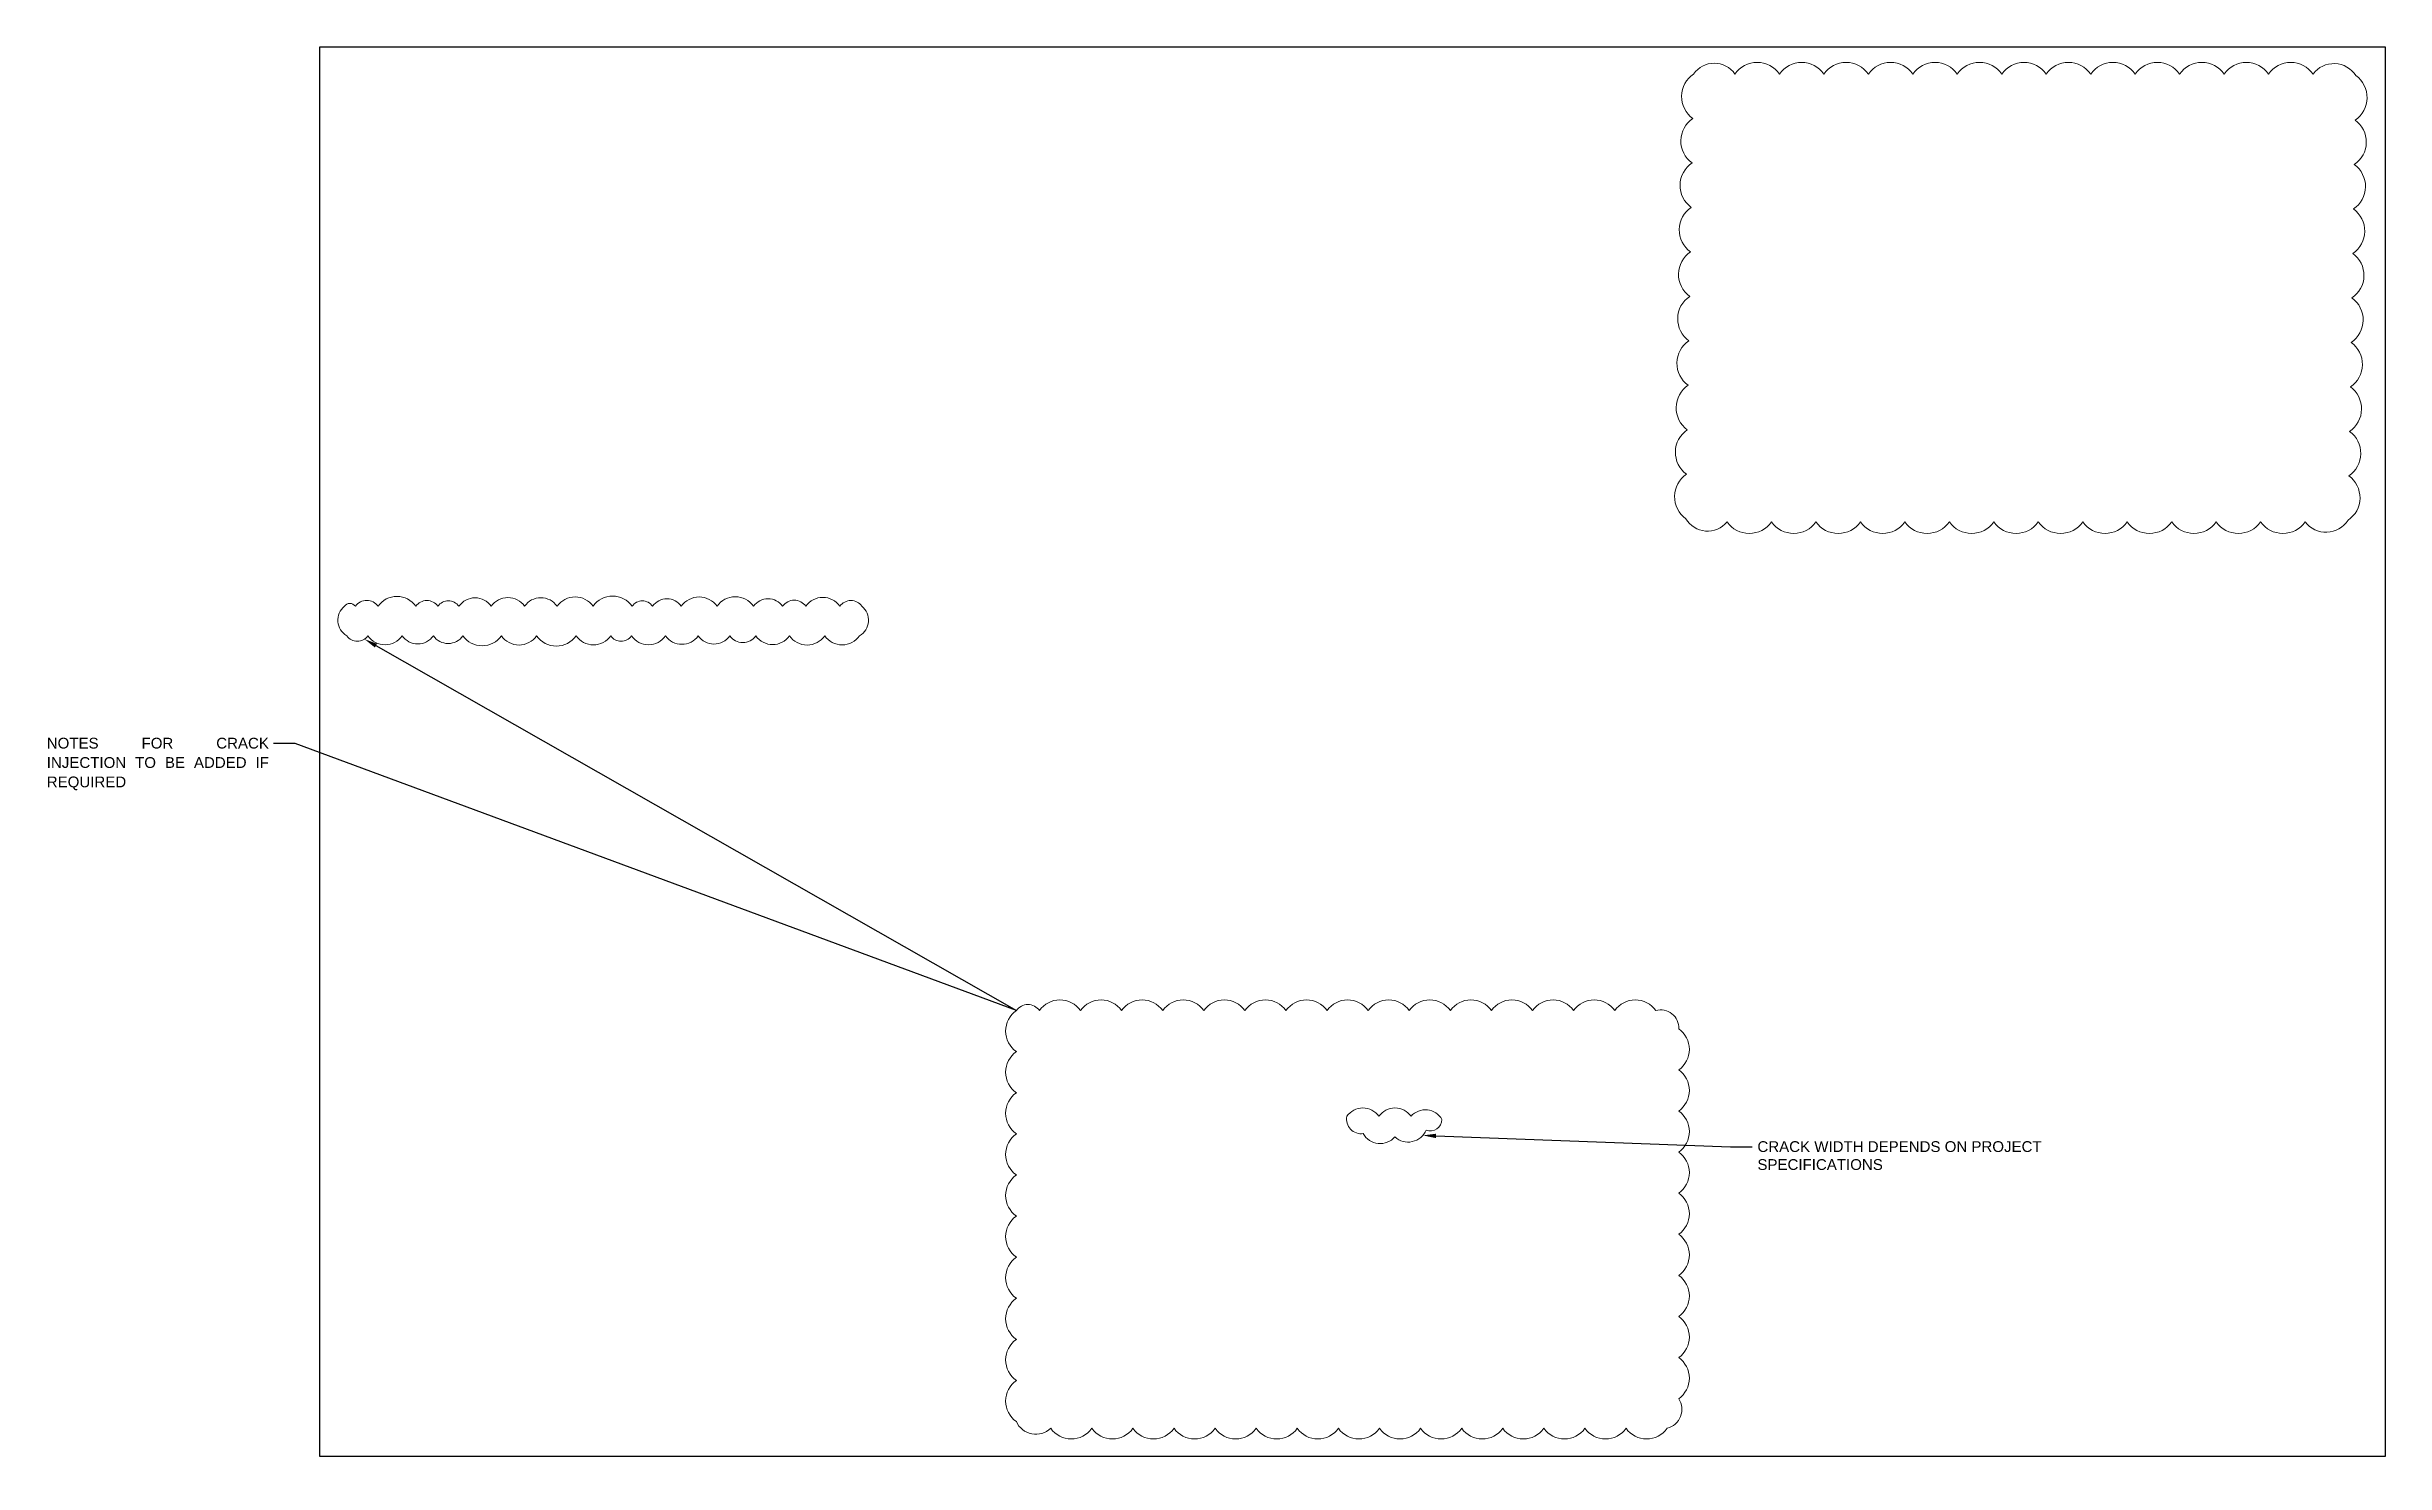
# Model space of a CAD drawing. Header units: inches. Extents: x 1159 to 5415, y 158 to 1829.
# Drawn here: x 1158.6 to 1592.8, y 861.6 to 1124.5 of the extents above; entities that cross this region are included whole.
import ezdxf
from ezdxf import colors
from ezdxf.entities.mleader import LeaderData, LeaderLine
from ezdxf.math import Vec2, Vec3

# ---------------------------------------------------------------- set-up
doc = ezdxf.new("R2010")
doc.units = ezdxf.units.IN
doc.header["$MEASUREMENT"] = 0
doc.layers.add('STN-REVS', color=10, linetype='Continuous', lineweight=20)
doc.layers.add('STN-VPORT', color=30, linetype='Continuous', plot=False)
doc.styles.add('32', font='swiss.ttf', dxfattribs={"height": 2})

msp = doc.modelspace()

# ---------------------------------------------------------------- linework, layer by layer
at = {"layer": 'STN-REVS'}
for points in [[(1464.342, 1119.486, 0.5205671), (1464.196, 1111.23, 0.5205671), (1464.049, 1102.975, 0.5205671), (1463.903, 1094.72, 0.5205671), (1463.757, 1086.465, 0.5205671), (1463.611, 1078.209, 0.5205671), (1463.465, 1069.954, 0.5205671), (1463.319, 1061.699, 0.5205671), (1463.173, 1053.443, 0.5205671), (1463.027, 1045.188, 0.5205671), (1462.881, 1036.933, 0.5205671), (1470.546, 1036.351, 0.5205671), (1478.802, 1036.351, 0.5205671), (1487.059, 1036.351, 0.5205671), (1495.315, 1036.351, 0.5205671), (1503.572, 1036.351, 0.5205671), (1511.828, 1036.351, 0.5205671), (1520.085, 1036.351, 0.5205671), (1528.342, 1036.351, 0.5205671), (1536.598, 1036.351, 0.5205671), (1544.855, 1036.351, 0.5205671), (1553.111, 1036.351, 0.5205671), (1561.368, 1036.351, 0.5205671), (1569.624, 1036.351, 0.5205671), (1577.881, 1036.351, 0.5205671), (1585.851, 1036.643, 0.5205671), (1585.997, 1044.898, 0.5205671), (1586.143, 1053.154, 0.5205671), (1586.289, 1061.409, 0.5205671), (1586.435, 1069.664, 0.5205671), (1586.581, 1077.919, 0.5205671), (1586.727, 1086.175, 0.5205671), (1586.873, 1094.43, 0.5205671), (1587.019, 1102.685, 0.5205671), (1587.165, 1110.94, 0.5205671), (1587.311, 1119.196, 0.5205671), (1579.35, 1119.486, 0.5205671), (1571.093, 1119.486, 0.5205671), (1562.837, 1119.486, 0.5205671), (1554.58, 1119.486, 0.5205671), (1546.324, 1119.486, 0.5205671), (1538.067, 1119.486, 0.5205671), (1529.811, 1119.486, 0.5205671), (1521.554, 1119.486, 0.5205671), (1513.298, 1119.486, 0.5205671), (1505.041, 1119.486, 0.5205671), (1496.784, 1119.486, 0.5205671), (1488.528, 1119.486, 0.5205671), (1480.271, 1119.486, 0.5205671), (1472.015, 1119.486, 0.5205671)], [(1213.819, 1020.688, 0.5205671), (1214.279, 1015.195, 0.5205671), (1218.195, 1015.195, 0.5205671), (1224.547, 1015.195, 0.5205671), (1230.356, 1015.195, 0.5205671), (1235.835, 1015.195, 0.5205671), (1242.973, 1015.195, 0.5205671), (1249.524, 1015.195, 0.5205671), (1256.849, 1015.195, 0.5205671), (1263.286, 1015.195, 0.5205671), (1267.128, 1015.195, 0.5205671), (1273.454, 1015.195, 0.5205671), (1279.517, 1015.195, 0.5205671), (1285.388, 1015.195, 0.5205671), (1290.211, 1015.195, 0.5205671), (1296.467, 1015.195, 0.5205671), (1303.011, 1015.195, 0.5205671), (1309.488, 1015.195, 0.5205671), (1309.929, 1020.688, 0.5205671), (1305.828, 1020.688, 0.5205671), (1299.497, 1020.688, 0.5205671), (1295.197, 1020.688, 0.5205671), (1289.804, 1020.688, 0.5205671), (1283.013, 1020.688, 0.5205671), (1276.376, 1020.688, 0.5205671), (1271.049, 1020.688, 0.5205671), (1267.248, 1020.688, 0.5205671), (1259.994, 1020.688, 0.5205671), (1253.331, 1020.688, 0.5205671), (1247.276, 1020.688, 0.5205671), (1241.086, 1020.688, 0.5205671), (1235.09, 1020.688, 0.5205671), (1231.195, 1020.688, 0.5205671), (1227.093, 1020.688, 0.5205671), (1220.068, 1020.688, 0.5205671), (1215.873, 1020.688, 0.5205671)], [(1338.592, 945.634, 0.5205671), (1338.592, 938.004, 0.5205671), (1338.592, 930.374, 0.5205671), (1338.592, 922.744, 0.5205671), (1338.592, 915.114, 0.5205671), (1338.592, 907.484, 0.5205671), (1338.592, 899.854, 0.5205671), (1338.592, 892.224, 0.5205671), (1338.592, 884.594, 0.5205671), (1338.592, 876.964, 0.5205671), (1338.592, 869.334, 0.5205671), (1344.977, 868.089, 0.5205671), (1352.607, 868.089, 0.5205671), (1360.237, 868.089, 0.5205671), (1367.867, 868.089, 0.5205671), (1375.497, 868.089, 0.5205671), (1383.127, 868.089, 0.5205671), (1390.757, 868.089, 0.5205671), (1398.387, 868.089, 0.5205671), (1406.017, 868.089, 0.5205671), (1413.647, 868.089, 0.5205671), (1421.277, 868.089, 0.5205671), (1428.907, 868.089, 0.5205671), (1436.537, 868.089, 0.5205671), (1444.166, 868.089, 0.5205671), (1451.796, 868.089, 0.5205671), (1459.426, 868.089, 0.5205671), (1461.567, 873.578, 0.5205671), (1461.567, 881.208, 0.5205671), (1461.567, 888.838, 0.5205671), (1461.567, 896.468, 0.5205671), (1461.567, 904.098, 0.5205671), (1461.567, 911.728, 0.5205671), (1461.567, 919.358, 0.5205671), (1461.567, 926.988, 0.5205671), (1461.567, 934.618, 0.5205671), (1461.567, 942.248, 0.5205671), (1457.323, 945.634, 0.5205671), (1449.693, 945.634, 0.5205671), (1442.063, 945.634, 0.5205671), (1434.433, 945.634, 0.5205671), (1426.803, 945.634, 0.5205671), (1419.173, 945.634, 0.5205671), (1411.543, 945.634, 0.5205671), (1403.913, 945.634, 0.5205671), (1396.283, 945.634, 0.5205671), (1388.653, 945.634, 0.5205671), (1381.023, 945.634, 0.5205671), (1373.393, 945.634, 0.5205671), (1365.763, 945.634, 0.5205671), (1358.133, 945.634, 0.5205671), (1350.503, 945.634, 0.5205671), (1342.873, 945.634, 0.5205671)], [(1403.003, 922.792, 0.5205671), (1408.871, 922.172, 0.5205671), (1414.688, 923.458, 0.5205671), (1417.624, 925.421, 0.5205671), (1411.873, 926.007, 0.5205671), (1405.915, 926.007, 0.5205671), (1399.958, 926.007, 0.5205671)]]:
    msp.add_lwpolyline(points, format="xyb", close=True, dxfattribs=at)
at = {"layer": 'STN-VPORT'}
msp.add_lwpolyline([(1209.254, 1124.54), (1592.757, 1124.54), (1592.757, 862.862), (1209.254, 862.862)], close=True, dxfattribs=at)

# ---------------------------------------------------------------- leaders
at = {"layer": 'STN-REVS'}
ml = msp.add_multileader_mtext('Standard', dxfattribs=at)
ml.set_content('\\pxb0.25,a0.66667,sm1.07917,qj;NOTES FOR CRACK INJECTION TO BE ADDED IF REQUIRED', color=256, style='32')
ml.set_leader_properties()
ml.build(insert=Vec2(0, 0))
ml.multileader.update_dxf_attribs({"dogleg_length": 4, "arrow_head_size": 2.438})
ctx = ml.context
ctx.base_point, ctx.char_height, ctx.arrow_head_size, ctx.landing_gap_size, ctx.plane_origin = Vec3(1157.567, 995.194), 2, 2.438, 1, Vec3(1358.015, 1160.843)
notes = []
notes.append((ctx, [(0, (1, 1, 0), (1204.687, 995.194), (-1, 0), 4, [(2, [(1217.565, 1014.581), (1338.592, 945.634), (1204.687, 995.194)], 0, [])])]))
ctx.mtext.insert, ctx.mtext.width, ctx.mtext.flow_direction = Vec3(1158.567, 996.273), 41.1206, 5
ml = msp.add_multileader_mtext('Standard', dxfattribs=at)
ml.set_content('\\A1;CRACK WIDTH DEPENDS ON PROJECT SPECIFICATIONS', color=256, style='32')
ml.set_leader_properties()
ml.build(insert=Vec2(0, 0))
ml.multileader.update_dxf_attribs({"dogleg_length": 4, "arrow_head_size": 2.438})
ctx = ml.context
ctx.base_point, ctx.char_height, ctx.arrow_head_size, ctx.landing_gap_size, ctx.plane_origin = Vec3(1475.19, 920.355), 2, 2.438, 1, Vec3(1415.178, 929.382)
notes.append((ctx, [(0, (1, 1, 0), (1471.19, 920.355), (1, 0), 4, [(0, [(1414.059, 922.456)], 0, [])])]))
ctx.mtext.insert, ctx.mtext.width, ctx.mtext.flow_direction = Vec3(1476.19, 921.383), 58.46029, 5
for ctx, leaders in notes:
    for number, flags, end, landing, length, lines in leaders:
        leader = LeaderData()
        leader.index, (leader.has_last_leader_line, leader.has_dogleg_vector, leader.attachment_direction) = number, flags
        leader.last_leader_point, leader.dogleg_vector, leader.dogleg_length = Vec3(end), Vec3(landing), length
        for number, points, colour, breaks in lines:
            line = LeaderLine()
            line.index, line.vertices, line.color, line.breaks = number, Vec3.list(points), colors.encode_raw_color(colour), breaks
            leader.lines.append(line)
        ctx.leaders.append(leader)

doc.saveas('drawing.dxf')
